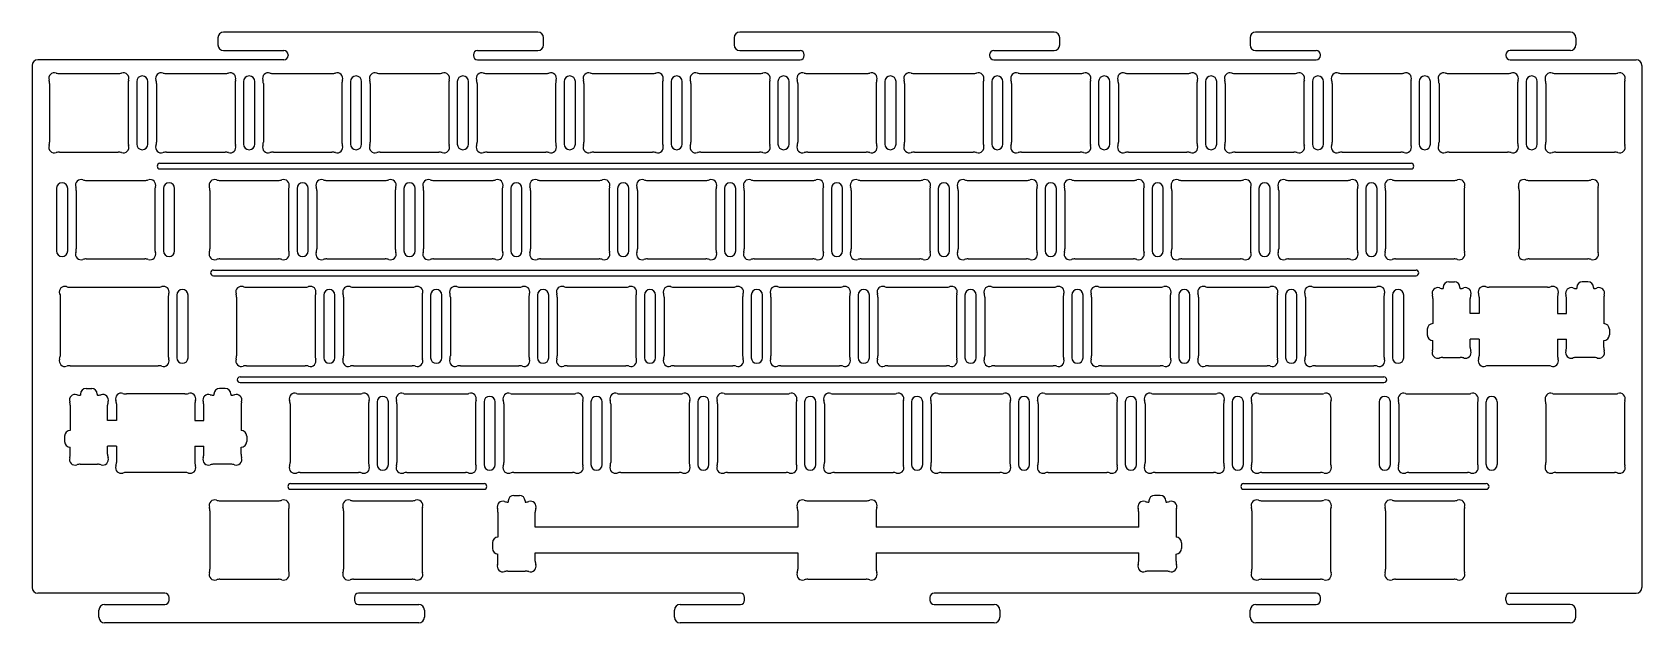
# Model space of a CAD drawing. Header units: millimetres. Extents: x 2141 to 2428, y 1813 to 1918.
import ezdxf

# ---------------------------------------------------------------- set-up
doc = ezdxf.new("R2010")
doc.units = ezdxf.units.MM

msp = doc.modelspace()

# ---------------------------------------------------------------- linework, layer by layer
for p, q in [((2173.83, 1916.94), (2173.83, 1915.66)), ((2230.86, 1917.94), (2174.83, 1917.94)), ((2231.86, 1915.66), (2231.86, 1916.94)), ((2265.83, 1916.94), (2265.83, 1915.66)), ((2322.86, 1917.94), (2266.83, 1917.94)), ((2323.86, 1915.66), (2323.86, 1916.94)), ((2357.78, 1916.94), (2357.78, 1915.66)), ((2414.88, 1917.94), (2358.78, 1917.94)), ((2415.88, 1916.94), (2415.88, 1915.66)), ((2174.83, 1914.66), (2185.58, 1914.66)), ((2186.33, 1913.91), (2186.33, 1913.76)), ((2219.36, 1913.91), (2219.36, 1913.76)), ((2220.11, 1914.66), (2230.86, 1914.66)), ((2266.83, 1914.66), (2277.58, 1914.66)), ((2278.33, 1913.76), (2278.33, 1913.91)), ((2311.36, 1913.91), (2311.36, 1913.76)), ((2312.11, 1914.66), (2322.86, 1914.66)), ((2358.78, 1914.66), (2369.6, 1914.66)), ((2370.35, 1913.76), (2370.35, 1913.91)), ((2403.38, 1913.91), (2403.38, 1913.76)), ((2414.88, 1914.66), (2404.13, 1914.66)), ((2140.72, 1912.01), (2140.72, 1818.86)), ((2185.58, 1913.01), (2141.72, 1913.01)), ((2220.11, 1913.01), (2277.58, 1913.01)), ((2312.11, 1913.01), (2369.6, 1913.01)), ((2404.13, 1913.01), (2426.62, 1913.01)), ((2427.62, 1912.01), (2427.62, 1818.86)), ((2143.82, 1908.77), (2143.82, 1898.33)), ((2145.6, 1910.55), (2156.04, 1910.55)), ((2157.82, 1908.77), (2157.82, 1898.33)), ((2159.34, 1909.13), (2159.34, 1897.97)), ((2161.34, 1897.97), (2161.34, 1909.13)), ((2162.87, 1908.77), (2162.87, 1898.33)), ((2164.65, 1910.55), (2175.09, 1910.55)), ((2176.87, 1908.77), (2176.87, 1898.33)), ((2178.39, 1909.13), (2178.39, 1897.97)), ((2180.39, 1897.97), (2180.39, 1909.13)), ((2181.92, 1908.77), (2181.92, 1898.33)), ((2183.7, 1910.55), (2194.14, 1910.55)), ((2195.92, 1908.77), (2195.92, 1898.33)), ((2197.44, 1909.13), (2197.44, 1897.97)), ((2199.44, 1897.97), (2199.44, 1909.13)), ((2200.97, 1908.77), (2200.97, 1898.33)), ((2202.75, 1910.55), (2213.19, 1910.55)), ((2214.97, 1908.77), (2214.97, 1898.33)), ((2216.49, 1909.13), (2216.49, 1897.97)), ((2218.49, 1897.97), (2218.49, 1909.13)), ((2220.02, 1908.77), (2220.02, 1898.33)), ((2221.8, 1910.55), (2232.24, 1910.55)), ((2234.02, 1908.77), (2234.02, 1898.33)), ((2235.54, 1909.13), (2235.54, 1897.97)), ((2237.54, 1897.97), (2237.54, 1909.13)), ((2239.06, 1908.77), (2239.06, 1898.33)), ((2240.84, 1910.55), (2251.29, 1910.55)), ((2253.06, 1908.77), (2253.06, 1898.33)), ((2254.59, 1909.13), (2254.59, 1897.97)), ((2256.59, 1897.97), (2256.59, 1909.13)), ((2258.11, 1908.77), (2258.11, 1898.33)), ((2259.89, 1910.55), (2270.34, 1910.55)), ((2272.11, 1908.77), (2272.11, 1898.33)), ((2273.64, 1909.13), (2273.64, 1897.97)), ((2275.64, 1897.97), (2275.64, 1909.13)), ((2277.17, 1908.77), (2277.17, 1898.33)), ((2278.95, 1910.55), (2289.39, 1910.55)), ((2291.17, 1908.77), (2291.17, 1898.33)), ((2292.69, 1909.13), (2292.69, 1897.97)), ((2294.69, 1897.97), (2294.69, 1909.13)), ((2296.22, 1908.77), (2296.22, 1898.33)), ((2298, 1910.55), (2308.44, 1910.55)), ((2310.22, 1908.77), (2310.22, 1898.33)), ((2311.74, 1909.13), (2311.74, 1897.97)), ((2313.74, 1897.97), (2313.74, 1909.13)), ((2315.27, 1908.77), (2315.27, 1898.33)), ((2317.05, 1910.55), (2327.49, 1910.55)), ((2329.27, 1908.77), (2329.27, 1898.33)), ((2330.79, 1909.13), (2330.79, 1897.97)), ((2332.79, 1897.97), (2332.79, 1909.13)), ((2334.32, 1908.77), (2334.32, 1898.33)), ((2336.1, 1910.55), (2346.54, 1910.55)), ((2348.32, 1908.77), (2348.32, 1898.33)), ((2349.84, 1909.13), (2349.84, 1897.97)), ((2351.84, 1897.97), (2351.84, 1909.13)), ((2353.37, 1908.77), (2353.37, 1898.33)), ((2355.15, 1910.55), (2365.59, 1910.55)), ((2367.37, 1908.77), (2367.37, 1898.33)), ((2368.89, 1909.13), (2368.89, 1897.97)), ((2370.89, 1897.97), (2370.89, 1909.13)), ((2372.42, 1908.77), (2372.42, 1898.33)), ((2374.2, 1910.55), (2384.64, 1910.55)), ((2386.42, 1908.77), (2386.42, 1898.33)), ((2387.94, 1909.13), (2387.94, 1897.97)), ((2389.94, 1897.97), (2389.94, 1909.13)), ((2391.47, 1908.77), (2391.47, 1898.33)), ((2393.25, 1910.55), (2403.69, 1910.55)), ((2405.47, 1908.77), (2405.47, 1898.33)), ((2406.99, 1909.13), (2406.99, 1897.97)), ((2408.99, 1897.97), (2408.99, 1909.13)), ((2410.52, 1908.77), (2410.52, 1898.33)), ((2412.3, 1910.55), (2422.74, 1910.55)), ((2424.52, 1908.77), (2424.52, 1898.33)), ((2145.6, 1896.55), (2156.04, 1896.55)), ((2164.65, 1896.55), (2175.09, 1896.55)), ((2183.7, 1896.55), (2194.14, 1896.55)), ((2202.75, 1896.55), (2213.19, 1896.55)), ((2221.8, 1896.55), (2232.24, 1896.55)), ((2240.84, 1896.55), (2251.29, 1896.55)), ((2259.89, 1896.55), (2270.34, 1896.55)), ((2278.95, 1896.55), (2289.39, 1896.55)), ((2298, 1896.55), (2308.44, 1896.55)), ((2317.05, 1896.55), (2327.49, 1896.55)), ((2336.1, 1896.55), (2346.54, 1896.55)), ((2355.15, 1896.55), (2365.59, 1896.55)), ((2374.2, 1896.55), (2384.64, 1896.55)), ((2393.25, 1896.55), (2403.69, 1896.55)), ((2412.3, 1896.55), (2422.74, 1896.55)), ((2163.49, 1894.55), (2386.49, 1894.55)), ((2163.49, 1893.55), (2386.49, 1893.55)), ((2150.36, 1891.5), (2160.8, 1891.5)), ((2174.17, 1891.5), (2184.61, 1891.5)), ((2193.22, 1891.5), (2203.66, 1891.5)), ((2212.27, 1891.5), (2222.71, 1891.5)), ((2231.32, 1891.5), (2241.76, 1891.5)), ((2250.37, 1891.5), (2260.81, 1891.5)), ((2269.42, 1891.5), (2279.86, 1891.5)), ((2288.47, 1891.5), (2298.91, 1891.5)), ((2307.52, 1891.5), (2317.96, 1891.5)), ((2326.57, 1891.5), (2337.01, 1891.5)), ((2345.62, 1891.5), (2356.06, 1891.5)), ((2364.67, 1891.5), (2375.11, 1891.5)), ((2383.72, 1891.5), (2394.16, 1891.5)), ((2407.53, 1891.5), (2417.98, 1891.5)), ((2145.05, 1890.08), (2145.05, 1878.92)), ((2147.05, 1878.92), (2147.05, 1890.08)), ((2148.58, 1889.72), (2148.58, 1879.28)), ((2162.58, 1889.72), (2162.58, 1879.28)), ((2164.11, 1890.08), (2164.11, 1878.92)), ((2166.11, 1878.92), (2166.11, 1890.08)), ((2172.39, 1889.72), (2172.39, 1879.28)), ((2186.39, 1889.72), (2186.39, 1879.28)), ((2187.92, 1890.08), (2187.92, 1878.92)), ((2189.92, 1878.92), (2189.92, 1890.08)), ((2191.44, 1889.72), (2191.44, 1879.28)), ((2205.44, 1889.72), (2205.44, 1879.28)), ((2206.97, 1890.08), (2206.97, 1878.92)), ((2208.97, 1878.92), (2208.97, 1890.08)), ((2210.49, 1889.72), (2210.49, 1879.28)), ((2224.49, 1889.72), (2224.49, 1879.28)), ((2226.02, 1890.08), (2226.02, 1878.92)), ((2228.02, 1878.92), (2228.02, 1890.08)), ((2229.54, 1889.72), (2229.54, 1879.28)), ((2243.54, 1889.72), (2243.54, 1879.28)), ((2245.07, 1890.08), (2245.07, 1878.92)), ((2247.07, 1878.92), (2247.07, 1890.08)), ((2248.59, 1889.72), (2248.59, 1879.28)), ((2262.59, 1889.72), (2262.59, 1879.28)), ((2264.12, 1890.08), (2264.12, 1878.92)), ((2266.12, 1878.92), (2266.12, 1890.08)), ((2267.64, 1889.72), (2267.64, 1879.28)), ((2281.64, 1889.72), (2281.64, 1879.28)), ((2283.16, 1890.08), (2283.16, 1878.92)), ((2285.16, 1878.92), (2285.16, 1890.08)), ((2286.69, 1889.72), (2286.69, 1879.28)), ((2300.69, 1889.72), (2300.69, 1879.28)), ((2302.22, 1890.08), (2302.22, 1878.92)), ((2304.22, 1878.92), (2304.22, 1890.08)), ((2305.74, 1889.72), (2305.74, 1879.28)), ((2319.74, 1889.72), (2319.74, 1879.28)), ((2321.27, 1890.08), (2321.27, 1878.92)), ((2323.27, 1878.92), (2323.27, 1890.08)), ((2324.79, 1889.72), (2324.79, 1879.28)), ((2338.79, 1889.72), (2338.79, 1879.28)), ((2340.32, 1890.08), (2340.32, 1878.92)), ((2342.32, 1878.92), (2342.32, 1890.08)), ((2343.84, 1889.72), (2343.84, 1879.28)), ((2357.84, 1889.72), (2357.84, 1879.28)), ((2359.37, 1890.08), (2359.37, 1878.92)), ((2361.37, 1878.92), (2361.37, 1890.08)), ((2362.89, 1889.72), (2362.89, 1879.28)), ((2376.89, 1889.72), (2376.89, 1879.28)), ((2378.42, 1890.08), (2378.42, 1878.92)), ((2380.42, 1878.92), (2380.42, 1890.08)), ((2381.94, 1889.72), (2381.94, 1879.28)), ((2395.94, 1889.72), (2395.94, 1879.28)), ((2405.75, 1889.72), (2405.75, 1879.28)), ((2419.75, 1889.72), (2419.75, 1879.28)), ((2150.36, 1877.5), (2160.8, 1877.5)), ((2174.17, 1877.5), (2184.61, 1877.5)), ((2193.22, 1877.5), (2203.66, 1877.5)), ((2212.27, 1877.5), (2222.71, 1877.5)), ((2231.32, 1877.5), (2241.76, 1877.5)), ((2250.37, 1877.5), (2260.81, 1877.5)), ((2269.42, 1877.5), (2279.86, 1877.5)), ((2288.47, 1877.5), (2298.91, 1877.5)), ((2307.52, 1877.5), (2317.96, 1877.5)), ((2326.57, 1877.5), (2337.01, 1877.5)), ((2345.62, 1877.5), (2356.06, 1877.5)), ((2364.67, 1877.5), (2375.11, 1877.5)), ((2383.72, 1877.5), (2394.16, 1877.5)), ((2407.53, 1877.5), (2417.98, 1877.5)), ((2173.01, 1875.5), (2387.37, 1875.5)), ((2173.01, 1874.5), (2387.37, 1874.5)), ((2145.7, 1871.06), (2145.7, 1860.12)), ((2147.09, 1872.45), (2163.18, 1872.45)), ((2164.96, 1870.67), (2164.96, 1860.23)), ((2166.49, 1871.03), (2166.49, 1859.87)), ((2168.49, 1859.87), (2168.49, 1871.03)), ((2177.15, 1870.67), (2177.15, 1860.23)), ((2178.93, 1872.45), (2189.37, 1872.45)), ((2191.15, 1870.67), (2191.15, 1860.23)), ((2192.68, 1871.03), (2192.68, 1859.87)), ((2194.68, 1859.87), (2194.68, 1871.03)), ((2196.2, 1870.67), (2196.2, 1860.23)), ((2197.98, 1872.45), (2208.42, 1872.45)), ((2210.2, 1870.67), (2210.2, 1860.23)), ((2211.73, 1871.03), (2211.73, 1859.87)), ((2213.73, 1859.87), (2213.73, 1871.03)), ((2215.25, 1870.67), (2215.25, 1860.23)), ((2217.03, 1872.45), (2227.47, 1872.45)), ((2229.25, 1870.67), (2229.25, 1860.23)), ((2230.78, 1871.03), (2230.78, 1859.87)), ((2232.78, 1859.87), (2232.78, 1871.03)), ((2234.3, 1870.67), (2234.3, 1860.23)), ((2236.08, 1872.45), (2246.52, 1872.45)), ((2248.3, 1870.67), (2248.3, 1860.23)), ((2249.83, 1871.03), (2249.83, 1859.87)), ((2251.83, 1859.87), (2251.83, 1871.03)), ((2253.35, 1870.67), (2253.35, 1860.23)), ((2255.13, 1872.45), (2265.57, 1872.45)), ((2267.35, 1870.67), (2267.35, 1860.23)), ((2268.88, 1871.03), (2268.88, 1859.87)), ((2270.88, 1859.87), (2270.88, 1871.03)), ((2272.4, 1870.67), (2272.4, 1860.23)), ((2274.18, 1872.45), (2284.62, 1872.45)), ((2286.4, 1870.67), (2286.4, 1860.23)), ((2287.93, 1871.03), (2287.93, 1859.87)), ((2289.93, 1859.87), (2289.93, 1871.03)), ((2291.45, 1870.67), (2291.45, 1860.23)), ((2293.23, 1872.45), (2303.67, 1872.45)), ((2305.45, 1870.67), (2305.45, 1860.23)), ((2306.98, 1871.03), (2306.98, 1859.87)), ((2308.98, 1859.87), (2308.98, 1871.03)), ((2310.5, 1870.67), (2310.5, 1860.23)), ((2312.28, 1872.45), (2322.72, 1872.45)), ((2324.5, 1870.67), (2324.5, 1860.23)), ((2326.03, 1871.03), (2326.03, 1859.87)), ((2328.03, 1859.87), (2328.03, 1871.03)), ((2329.55, 1870.67), (2329.55, 1860.23)), ((2331.33, 1872.45), (2341.77, 1872.45)), ((2343.55, 1870.67), (2343.55, 1860.23)), ((2345.08, 1871.03), (2345.08, 1859.87)), ((2347.08, 1859.87), (2347.08, 1871.03)), ((2348.6, 1870.67), (2348.6, 1860.23)), ((2350.38, 1872.45), (2360.82, 1872.45)), ((2362.6, 1870.67), (2362.6, 1860.23)), ((2364.13, 1871.03), (2364.13, 1859.87)), ((2366.13, 1859.87), (2366.13, 1871.03)), ((2367.65, 1870.67), (2367.65, 1860.23)), ((2369.43, 1872.45), (2379.87, 1872.45)), ((2381.65, 1870.67), (2381.65, 1860.23)), ((2383.18, 1871.03), (2383.18, 1859.87)), ((2385.18, 1859.87), (2385.18, 1871.03)), ((2392.16, 1872.22), (2392.21, 1872.22)), ((2392.21, 1872.42), (2392.21, 1872.22)), ((2393.21, 1873.42), (2394.21, 1873.42)), ((2395.21, 1872.42), (2395.21, 1872.22)), ((2395.26, 1872.22), (2395.21, 1872.22)), ((2398.61, 1870.67), (2398.61, 1867.75)), ((2410.83, 1872.45), (2400.39, 1872.45)), ((2412.61, 1870.67), (2412.61, 1867.75)), ((2415.96, 1872.22), (2416.01, 1872.22)), ((2416.01, 1872.42), (2416.01, 1872.22)), ((2418.01, 1873.42), (2417.01, 1873.42)), ((2419.01, 1872.42), (2419.01, 1872.22)), ((2419.06, 1872.22), (2419.01, 1872.22)), ((2390.38, 1870.44), (2390.38, 1865.95)), ((2397.03, 1867.75), (2397.03, 1870.44)), ((2398.61, 1867.75), (2397.03, 1867.75)), ((2412.61, 1867.75), (2414.18, 1867.75)), ((2414.18, 1867.75), (2414.18, 1870.44)), ((2420.83, 1870.44), (2420.83, 1865.95)), ((2389.38, 1864.95), (2389.38, 1863.95)), ((2421.83, 1864.95), (2421.83, 1863.95)), ((2390.38, 1861.7), (2390.38, 1862.95)), ((2397.03, 1861.7), (2397.03, 1863.15)), ((2398.61, 1863.15), (2397.03, 1863.15)), ((2398.61, 1863.15), (2398.61, 1860.23)), ((2412.61, 1863.15), (2412.61, 1860.23)), ((2412.61, 1863.15), (2414.18, 1863.15)), ((2414.18, 1861.7), (2414.18, 1863.15)), ((2420.83, 1861.7), (2420.83, 1862.95)), ((2392.16, 1859.92), (2395.26, 1859.92)), ((2419.06, 1859.92), (2415.96, 1859.92)), ((2147.48, 1858.45), (2163.18, 1858.45)), ((2177.77, 1856.45), (2381.65, 1856.45)), ((2178.93, 1858.45), (2189.37, 1858.45)), ((2197.98, 1858.45), (2208.42, 1858.45)), ((2217.03, 1858.45), (2227.47, 1858.45)), ((2236.08, 1858.45), (2246.52, 1858.45)), ((2255.13, 1858.45), (2265.57, 1858.45)), ((2274.18, 1858.45), (2284.62, 1858.45)), ((2293.23, 1858.45), (2303.67, 1858.45)), ((2312.28, 1858.45), (2322.72, 1858.45)), ((2331.33, 1858.45), (2341.77, 1858.45)), ((2350.38, 1858.45), (2360.82, 1858.45)), ((2369.43, 1858.45), (2379.87, 1858.45)), ((2410.83, 1858.45), (2400.39, 1858.45)), ((2150.32, 1854.37), (2151.32, 1854.37)), ((2167.94, 1853.4), (2157.5, 1853.4)), ((2175.12, 1854.37), (2174.12, 1854.37)), ((2177.77, 1855.45), (2381.65, 1855.45)), ((2188.46, 1853.4), (2198.9, 1853.4)), ((2207.51, 1853.4), (2217.95, 1853.4)), ((2226.56, 1853.4), (2237, 1853.4)), ((2245.61, 1853.4), (2256.05, 1853.4)), ((2264.66, 1853.4), (2275.1, 1853.4)), ((2283.71, 1853.4), (2294.15, 1853.4)), ((2302.76, 1853.4), (2313.2, 1853.4)), ((2321.81, 1853.4), (2332.25, 1853.4)), ((2340.86, 1853.4), (2351.3, 1853.4)), ((2359.91, 1853.4), (2370.35, 1853.4)), ((2386.1, 1853.4), (2396.54, 1853.4)), ((2412.3, 1853.4), (2422.74, 1853.4)), ((2147.5, 1851.39), (2147.5, 1846.9)), ((2149.28, 1853.17), (2149.32, 1853.17)), ((2149.32, 1853.37), (2149.32, 1853.17)), ((2152.32, 1853.37), (2152.32, 1853.17)), ((2152.37, 1853.17), (2152.32, 1853.17)), ((2154.15, 1848.7), (2154.15, 1851.39)), ((2155.72, 1851.62), (2155.72, 1848.7)), ((2169.72, 1851.62), (2169.72, 1848.7)), ((2171.3, 1848.7), (2171.3, 1851.39)), ((2173.08, 1853.17), (2173.12, 1853.17)), ((2173.12, 1853.37), (2173.12, 1853.17)), ((2176.12, 1853.37), (2176.12, 1853.17)), ((2176.17, 1853.17), (2176.12, 1853.17)), ((2177.95, 1851.39), (2177.95, 1846.9)), ((2186.68, 1851.62), (2186.68, 1841.18)), ((2200.68, 1851.62), (2200.68, 1841.18)), ((2202.2, 1851.98), (2202.2, 1840.82)), ((2204.2, 1840.82), (2204.2, 1851.98)), ((2205.73, 1851.62), (2205.73, 1841.18)), ((2219.73, 1851.62), (2219.73, 1841.18)), ((2221.25, 1851.98), (2221.25, 1840.82)), ((2223.25, 1840.82), (2223.25, 1851.98)), ((2224.78, 1851.62), (2224.78, 1841.18)), ((2238.78, 1851.62), (2238.78, 1841.18)), ((2240.3, 1851.98), (2240.3, 1840.82)), ((2242.3, 1840.82), (2242.3, 1851.98)), ((2243.83, 1851.62), (2243.83, 1841.18)), ((2257.83, 1851.62), (2257.83, 1841.18)), ((2259.35, 1851.98), (2259.35, 1840.82)), ((2261.35, 1840.82), (2261.35, 1851.98)), ((2262.88, 1851.62), (2262.88, 1841.18)), ((2276.88, 1851.62), (2276.88, 1841.18)), ((2278.4, 1851.98), (2278.4, 1840.82)), ((2280.4, 1840.82), (2280.4, 1851.98)), ((2281.93, 1851.62), (2281.93, 1841.18)), ((2295.93, 1851.62), (2295.93, 1841.18)), ((2297.45, 1851.98), (2297.45, 1840.82)), ((2299.45, 1840.82), (2299.45, 1851.98)), ((2300.98, 1851.62), (2300.98, 1841.18)), ((2314.98, 1851.62), (2314.98, 1841.18)), ((2316.5, 1851.98), (2316.5, 1840.82)), ((2318.5, 1840.82), (2318.5, 1851.98)), ((2320.03, 1851.62), (2320.03, 1841.18)), ((2334.03, 1851.62), (2334.03, 1841.18)), ((2335.55, 1851.98), (2335.55, 1840.82)), ((2337.55, 1840.82), (2337.55, 1851.98)), ((2339.08, 1851.62), (2339.08, 1841.18)), ((2353.08, 1851.62), (2353.08, 1841.18)), ((2354.6, 1851.98), (2354.6, 1840.82)), ((2356.6, 1840.82), (2356.6, 1851.98)), ((2358.13, 1851.62), (2358.13, 1841.18)), ((2372.13, 1851.62), (2372.13, 1841.18)), ((2380.8, 1851.98), (2380.8, 1840.82)), ((2382.8, 1840.82), (2382.8, 1851.98)), ((2384.32, 1851.62), (2384.32, 1841.18)), ((2398.32, 1851.62), (2398.32, 1841.18)), ((2399.85, 1840.82), (2399.85, 1851.98)), ((2401.85, 1851.98), (2401.85, 1840.82)), ((2410.52, 1851.62), (2410.52, 1841.18)), ((2424.52, 1851.62), (2424.52, 1841.18)), ((2155.72, 1848.7), (2154.15, 1848.7)), ((2169.72, 1848.7), (2171.3, 1848.7)), ((2146.5, 1845.9), (2146.5, 1844.9)), ((2178.95, 1845.9), (2178.95, 1844.9)), ((2147.5, 1842.65), (2147.5, 1843.9)), ((2154.15, 1842.65), (2154.15, 1844.1)), ((2155.72, 1844.1), (2154.15, 1844.1)), ((2155.72, 1844.1), (2155.72, 1841.18)), ((2169.72, 1844.1), (2171.3, 1844.1)), ((2169.72, 1844.1), (2169.72, 1841.18)), ((2171.3, 1842.65), (2171.3, 1844.1)), ((2177.95, 1842.65), (2177.95, 1843.9)), ((2149.28, 1840.87), (2152.37, 1840.87)), ((2167.94, 1839.4), (2157.5, 1839.4)), ((2176.17, 1840.87), (2173.08, 1840.87)), ((2188.46, 1839.4), (2198.9, 1839.4)), ((2207.51, 1839.4), (2217.95, 1839.4)), ((2226.56, 1839.4), (2237, 1839.4)), ((2245.61, 1839.4), (2256.05, 1839.4)), ((2264.66, 1839.4), (2275.1, 1839.4)), ((2283.71, 1839.4), (2294.15, 1839.4)), ((2302.76, 1839.4), (2313.2, 1839.4)), ((2321.81, 1839.4), (2332.25, 1839.4)), ((2340.86, 1839.4), (2351.3, 1839.4)), ((2359.91, 1839.4), (2370.35, 1839.4)), ((2386.1, 1839.4), (2396.54, 1839.4)), ((2412.3, 1839.4), (2422.74, 1839.4)), ((2186.78, 1837.41), (2221.26, 1837.41)), ((2186.78, 1836.41), (2221.26, 1836.41)), ((2356.64, 1837.41), (2399.9, 1837.41)), ((2356.64, 1836.41), (2399.9, 1836.41)), ((2174.17, 1834.35), (2184.61, 1834.35)), ((2197.98, 1834.35), (2208.43, 1834.35)), ((2225.52, 1834.12), (2225.57, 1834.12)), ((2225.57, 1834.32), (2225.57, 1834.12)), ((2226.57, 1835.32), (2227.57, 1835.32)), ((2228.57, 1834.32), (2228.57, 1834.12)), ((2228.61, 1834.12), (2228.57, 1834.12)), ((2278.95, 1834.35), (2289.39, 1834.35)), ((2339.72, 1834.12), (2339.77, 1834.12)), ((2339.77, 1834.32), (2339.77, 1834.12)), ((2341.77, 1835.32), (2340.77, 1835.32)), ((2342.77, 1834.32), (2342.77, 1834.12)), ((2342.81, 1834.12), (2342.77, 1834.12)), ((2359.91, 1834.35), (2370.35, 1834.35)), ((2383.72, 1834.35), (2394.16, 1834.35)), ((2172.39, 1832.57), (2172.39, 1822.13)), ((2186.39, 1832.57), (2186.39, 1822.13)), ((2196.2, 1832.57), (2196.2, 1822.13)), ((2210.2, 1832.57), (2210.2, 1822.13)), ((2223.74, 1832.34), (2223.74, 1827.85)), ((2230.39, 1829.65), (2230.39, 1832.34)), ((2277.17, 1832.57), (2277.17, 1829.65)), ((2291.17, 1832.57), (2291.17, 1829.65)), ((2337.94, 1829.65), (2337.94, 1832.34)), ((2344.59, 1832.34), (2344.59, 1827.85)), ((2358.13, 1832.57), (2358.13, 1822.13)), ((2372.13, 1832.57), (2372.13, 1822.13)), ((2381.94, 1832.57), (2381.94, 1822.13)), ((2395.94, 1832.57), (2395.94, 1822.13)), ((2222.74, 1826.85), (2222.74, 1825.85)), ((2223.74, 1823.6), (2223.74, 1824.85)), ((2230.39, 1823.6), (2230.39, 1825.05)), ((2277.17, 1825.05), (2277.17, 1822.13)), ((2291.17, 1825.05), (2291.17, 1822.13)), ((2337.94, 1823.6), (2337.94, 1825.05)), ((2344.59, 1823.6), (2344.59, 1824.85)), ((2345.59, 1826.85), (2345.59, 1825.85)), ((2225.52, 1821.82), (2228.61, 1821.82)), ((2342.81, 1821.82), (2339.72, 1821.82)), ((2174.17, 1820.35), (2184.61, 1820.35)), ((2197.98, 1820.35), (2208.43, 1820.35)), ((2278.95, 1820.35), (2289.39, 1820.35)), ((2359.91, 1820.35), (2370.35, 1820.35)), ((2383.72, 1820.35), (2394.16, 1820.35)), ((2164.37, 1817.86), (2141.72, 1817.86)), ((2165.12, 1816.61), (2165.12, 1817.11)), ((2198.15, 1817.11), (2198.15, 1816.61)), ((2266.95, 1817.86), (2198.9, 1817.86)), ((2267.7, 1816.61), (2267.7, 1817.11)), ((2300.73, 1817.11), (2300.73, 1816.61)), ((2369.58, 1817.86), (2301.48, 1817.86)), ((2370.33, 1816.61), (2370.33, 1817.11)), ((2403.36, 1816.61), (2403.36, 1817.11)), ((2404.11, 1817.86), (2426.62, 1817.86)), ((2152.62, 1813.58), (2152.62, 1814.86)), ((2153.62, 1815.86), (2164.37, 1815.86)), ((2198.9, 1815.86), (2209.62, 1815.86)), ((2210.62, 1814.86), (2210.62, 1813.58)), ((2255.2, 1813.58), (2255.2, 1814.86)), ((2256.2, 1815.86), (2266.95, 1815.86)), ((2301.48, 1815.86), (2312.2, 1815.86)), ((2313.2, 1814.86), (2313.2, 1813.58)), ((2357.83, 1813.58), (2357.83, 1814.86)), ((2358.83, 1815.86), (2369.58, 1815.86)), ((2414.83, 1815.86), (2404.11, 1815.86)), ((2415.83, 1813.58), (2415.83, 1814.86)), ((2209.62, 1812.58), (2153.62, 1812.58)), ((2312.2, 1812.58), (2256.2, 1812.58)), ((2414.83, 1812.58), (2358.83, 1812.58))]:
    msp.add_line(p, q)
at = {"color": 0}
for p, q in [((2277.17, 1829.65), (2230.39, 1829.65)), ((2337.94, 1829.65), (2291.17, 1829.65)), ((2230.39, 1825.05), (2277.17, 1825.05)), ((2291.17, 1825.05), (2337.94, 1825.05))]:
    msp.add_line(p, q, dxfattribs=at)
for points in [[(2145.6, 1871.29), (2145.7, 1871.06)], [(2146.86, 1872.55), (2147.09, 1872.45)]]:
    msp.add_lwpolyline(points)
for centre, radius, start, end in [((2174.83, 1916.94), 1, 90, 180), ((2230.86, 1916.94), 1, 0, 90), ((2266.83, 1916.94), 1, 90, 180), ((2322.86, 1916.94), 1, 0, 90), ((2358.78, 1916.94), 1, 90, 180), ((2414.88, 1916.94), 1, 0, 90), ((2174.83, 1915.66), 1, 180, 270), ((2185.58, 1913.91), 0.75, 0, 90), ((2185.58, 1913.76), 0.75, 270, 0), ((2220.11, 1913.91), 0.75, 90, 180), ((2220.11, 1913.76), 0.75, 180, 270), ((2230.86, 1915.66), 1, 270, 0), ((2266.83, 1915.66), 1, 180, 270), ((2277.58, 1913.91), 0.75, 360, 90), ((2277.58, 1913.76), 0.75, 270, 360), ((2312.11, 1913.91), 0.75, 90, 180), ((2312.11, 1913.76), 0.75, 180, 270), ((2322.86, 1915.66), 1, 270, 0), ((2358.78, 1915.66), 1, 180, 270), ((2369.6, 1913.91), 0.75, 0, 90), ((2369.6, 1913.76), 0.75, 270, 0), ((2404.13, 1913.91), 0.75, 90, 180), ((2404.13, 1913.76), 0.75, 180, 270), ((2414.88, 1915.66), 1, 270, 0), ((2141.72, 1912.01), 1, 90, 180), ((2426.62, 1912.01), 1, 0, 90), ((2144.67, 1909.7), 1, 72.0237, 197.9763), ((2141.82, 1908.77), 2, 0, 17.9763), ((2145.6, 1912.55), 2, 252.0237, 270), ((2156.04, 1912.55), 2, 270, 287.9763), ((2156.96, 1909.7), 1, 342.0237, 107.9763), ((2159.82, 1908.77), 2, 162.0237, 180), ((2160.34, 1909.13), 1, 0, 180), ((2163.72, 1909.7), 1, 72.0237, 197.9763), ((2160.87, 1908.77), 2, 0, 17.9763), ((2164.65, 1912.55), 2, 252.0237, 270), ((2175.09, 1912.55), 2, 270, 287.9763), ((2176.01, 1909.7), 1, 342.0237, 107.9763), ((2178.87, 1908.77), 2, 162.0237, 180), ((2179.39, 1909.13), 1, 0, 180), ((2182.77, 1909.7), 1, 72.0237, 197.9763), ((2179.92, 1908.77), 2, 0, 17.9763), ((2183.7, 1912.55), 2, 252.0237, 270), ((2194.14, 1912.55), 2, 270, 287.9763), ((2195.06, 1909.7), 1, 342.0237, 107.9763), ((2197.92, 1908.77), 2, 162.0237, 180), ((2198.44, 1909.13), 1, 0, 180), ((2201.82, 1909.7), 1, 72.0237, 197.9763), ((2198.97, 1908.77), 2, 0, 17.9763), ((2202.75, 1912.55), 2, 252.0237, 270), ((2213.19, 1912.55), 2, 270, 287.9763), ((2214.11, 1909.7), 1, 342.0237, 107.9763), ((2216.97, 1908.77), 2, 162.0237, 180), ((2217.49, 1909.13), 1, 0, 180), ((2220.87, 1909.7), 1, 72.0237, 197.9763), ((2218.02, 1908.77), 2, 0, 17.9763), ((2221.8, 1912.55), 2, 252.0237, 270), ((2232.24, 1912.55), 2, 270, 287.9763), ((2233.16, 1909.7), 1, 342.0237, 107.9763), ((2236.02, 1908.77), 2, 162.0237, 180), ((2236.54, 1909.13), 1, 0, 180), ((2239.92, 1909.7), 1, 72.0237, 197.9763), ((2237.06, 1908.77), 2, 0, 17.9763), ((2240.84, 1912.55), 2, 252.0237, 270), ((2251.29, 1912.55), 2, 270, 287.9763), ((2252.21, 1909.7), 1, 342.0237, 107.9763), ((2255.06, 1908.77), 2, 162.0237, 180), ((2255.59, 1909.13), 1, 0, 180), ((2258.97, 1909.7), 1, 72.0237, 197.9763), ((2256.11, 1908.77), 2, 0, 17.9763), ((2259.89, 1912.55), 2, 252.0237, 270), ((2270.34, 1912.55), 2, 270, 287.9763), ((2271.26, 1909.7), 1, 342.0237, 107.9763), ((2274.11, 1908.77), 2, 162.0237, 180), ((2274.64, 1909.13), 1, 0, 180), ((2278.02, 1909.7), 1, 72.0237, 197.9763), ((2275.17, 1908.77), 2, 0, 17.9763), ((2278.95, 1912.55), 2, 252.0237, 270), ((2289.39, 1912.55), 2, 270, 287.9763), ((2290.31, 1909.7), 1, 342.0237, 107.9763), ((2293.17, 1908.77), 2, 162.0237, 180), ((2293.69, 1909.13), 1, 0, 180), ((2297.07, 1909.7), 1, 72.0237, 197.9763), ((2294.22, 1908.77), 2, 0, 17.9763), ((2298, 1912.55), 2, 252.0237, 270), ((2308.44, 1912.55), 2, 270, 287.9763), ((2309.36, 1909.7), 1, 342.0237, 107.9763), ((2312.22, 1908.77), 2, 162.0237, 180), ((2312.74, 1909.13), 1, 0, 180), ((2316.12, 1909.7), 1, 72.0237, 197.9763), ((2313.27, 1908.77), 2, 0, 17.9763), ((2317.05, 1912.55), 2, 252.0237, 270), ((2327.49, 1912.55), 2, 270, 287.9763), ((2328.41, 1909.7), 1, 342.0237, 107.9763), ((2331.27, 1908.77), 2, 162.0237, 180), ((2331.79, 1909.13), 1, 0, 180), ((2335.17, 1909.7), 1, 72.0237, 197.9763), ((2332.32, 1908.77), 2, 0, 17.9763), ((2336.1, 1912.55), 2, 252.0237, 270), ((2346.54, 1912.55), 2, 270, 287.9763), ((2347.46, 1909.7), 1, 342.0237, 107.9763), ((2350.32, 1908.77), 2, 162.0237, 180), ((2350.84, 1909.13), 1, 0, 180), ((2354.22, 1909.7), 1, 72.0237, 197.9763), ((2351.37, 1908.77), 2, 0, 17.9763), ((2355.15, 1912.55), 2, 252.0237, 270), ((2365.59, 1912.55), 2, 270, 287.9763), ((2366.51, 1909.7), 1, 342.0237, 107.9763), ((2369.37, 1908.77), 2, 162.0237, 180), ((2369.89, 1909.13), 1, 0, 180), ((2373.27, 1909.7), 1, 72.0237, 197.9763), ((2370.42, 1908.77), 2, 0, 17.9763), ((2374.2, 1912.55), 2, 252.0237, 270), ((2384.64, 1912.55), 2, 270, 287.9763), ((2385.56, 1909.7), 1, 342.0237, 107.9763), ((2388.42, 1908.77), 2, 162.0237, 180), ((2388.94, 1909.13), 1, 0, 180), ((2392.32, 1909.7), 1, 72.0237, 197.9763), ((2389.47, 1908.77), 2, 0, 17.9763), ((2393.25, 1912.55), 2, 252.0237, 270), ((2403.69, 1912.55), 2, 270, 287.9763), ((2404.61, 1909.7), 1, 342.0237, 107.9763), ((2407.47, 1908.77), 2, 162.0237, 180), ((2407.99, 1909.13), 1, 0, 180), ((2411.37, 1909.7), 1, 72.0237, 197.9763), ((2408.52, 1908.77), 2, 0, 17.9763), ((2412.3, 1912.55), 2, 252.0237, 270), ((2422.74, 1912.55), 2, 270, 287.9763), ((2423.66, 1909.7), 1, 342.0237, 107.9763), ((2426.52, 1908.77), 2, 162.0237, 180), ((2144.67, 1897.4), 1, 162.0237, 287.9763), ((2141.82, 1898.33), 2, 342.0237, 0), ((2145.6, 1894.55), 2, 90, 107.9763), ((2156.04, 1894.55), 2, 72.0237, 90), ((2156.96, 1897.4), 1, 252.0237, 17.9763), ((2159.82, 1898.33), 2, 180, 197.9763), ((2160.34, 1897.97), 1, 180, 360), ((2163.72, 1897.4), 1, 162.0237, 287.9763), ((2160.87, 1898.33), 2, 342.0237, 0), ((2164.65, 1894.55), 2, 90, 107.9763), ((2175.09, 1894.55), 2, 72.0237, 90), ((2176.01, 1897.4), 1, 252.0237, 17.9763), ((2178.87, 1898.33), 2, 180, 197.9763), ((2179.39, 1897.97), 1, 180, 360), ((2182.77, 1897.4), 1, 162.0237, 287.9763), ((2179.92, 1898.33), 2, 342.0237, 0), ((2183.7, 1894.55), 2, 90, 107.9763), ((2194.14, 1894.55), 2, 72.0237, 90), ((2195.06, 1897.4), 1, 252.0237, 17.9763), ((2197.92, 1898.33), 2, 180, 197.9763), ((2198.44, 1897.97), 1, 180, 360), ((2201.82, 1897.4), 1, 162.0237, 287.9763), ((2198.97, 1898.33), 2, 342.0237, 0), ((2202.75, 1894.55), 2, 90, 107.9763), ((2213.19, 1894.55), 2, 72.0237, 90), ((2214.11, 1897.4), 1, 252.0237, 17.9763), ((2216.97, 1898.33), 2, 180, 197.9763), ((2217.49, 1897.97), 1, 180, 360), ((2220.87, 1897.4), 1, 162.0237, 287.9763), ((2218.02, 1898.33), 2, 342.0237, 0), ((2221.8, 1894.55), 2, 90, 107.9763), ((2232.24, 1894.55), 2, 72.0237, 90), ((2233.16, 1897.4), 1, 252.0237, 17.9763), ((2236.02, 1898.33), 2, 180, 197.9763), ((2236.54, 1897.97), 1, 180, 360), ((2239.92, 1897.4), 1, 162.0237, 287.9763), ((2237.06, 1898.33), 2, 342.0237, 0), ((2240.84, 1894.55), 2, 90, 107.9763), ((2251.29, 1894.55), 2, 72.0237, 90), ((2252.21, 1897.4), 1, 252.0237, 17.9763), ((2255.06, 1898.33), 2, 180, 197.9763), ((2255.59, 1897.97), 1, 180, 360), ((2258.97, 1897.4), 1, 162.0237, 287.9763), ((2256.11, 1898.33), 2, 342.0237, 0), ((2259.89, 1894.55), 2, 90, 107.9763), ((2270.34, 1894.55), 2, 72.0237, 90), ((2271.26, 1897.4), 1, 252.0237, 17.9763), ((2274.11, 1898.33), 2, 180, 197.9763), ((2274.64, 1897.97), 1, 180, 360), ((2278.02, 1897.4), 1, 162.0237, 287.9763), ((2275.17, 1898.33), 2, 342.0237, 0), ((2278.95, 1894.55), 2, 90, 107.9763), ((2289.39, 1894.55), 2, 72.0237, 90), ((2290.31, 1897.4), 1, 252.0237, 17.9763), ((2293.17, 1898.33), 2, 180, 197.9763), ((2293.69, 1897.97), 1, 180, 360), ((2297.07, 1897.4), 1, 162.0237, 287.9763), ((2294.22, 1898.33), 2, 342.0237, 0), ((2298, 1894.55), 2, 90, 107.9763), ((2308.44, 1894.55), 2, 72.0237, 90), ((2309.36, 1897.4), 1, 252.0237, 17.9763), ((2312.22, 1898.33), 2, 180, 197.9763), ((2312.74, 1897.97), 1, 180, 360), ((2316.12, 1897.4), 1, 162.0237, 287.9763), ((2313.27, 1898.33), 2, 342.0237, 0), ((2317.05, 1894.55), 2, 90, 107.9763), ((2327.49, 1894.55), 2, 72.0237, 90), ((2328.41, 1897.4), 1, 252.0237, 17.9763), ((2331.27, 1898.33), 2, 180, 197.9763), ((2331.79, 1897.97), 1, 180, 360), ((2335.17, 1897.4), 1, 162.0237, 287.9763), ((2332.32, 1898.33), 2, 342.0237, 0), ((2336.1, 1894.55), 2, 90, 107.9763), ((2346.54, 1894.55), 2, 72.0237, 90), ((2347.46, 1897.4), 1, 252.0237, 17.9763), ((2350.32, 1898.33), 2, 180, 197.9763), ((2350.84, 1897.97), 1, 180, 360), ((2354.22, 1897.4), 1, 162.0237, 287.9763), ((2351.37, 1898.33), 2, 342.0237, 0), ((2355.15, 1894.55), 2, 90, 107.9763), ((2365.59, 1894.55), 2, 72.0237, 90), ((2366.51, 1897.4), 1, 252.0237, 17.9763), ((2369.37, 1898.33), 2, 180, 197.9763), ((2369.89, 1897.97), 1, 180, 360), ((2373.27, 1897.4), 1, 162.0237, 287.9763), ((2370.42, 1898.33), 2, 342.0237, 0), ((2374.2, 1894.55), 2, 90, 107.9763), ((2384.64, 1894.55), 2, 72.0237, 90), ((2385.56, 1897.4), 1, 252.0237, 17.9763), ((2388.42, 1898.33), 2, 180, 197.9763), ((2388.94, 1897.97), 1, 180, 360), ((2392.32, 1897.4), 1, 162.0237, 287.9763), ((2389.47, 1898.33), 2, 342.0237, 0), ((2393.25, 1894.55), 2, 90, 107.9763), ((2403.69, 1894.55), 2, 72.0237, 90), ((2404.61, 1897.4), 1, 252.0237, 17.9763), ((2407.47, 1898.33), 2, 180, 197.9763), ((2407.99, 1897.97), 1, 180, 360), ((2411.37, 1897.4), 1, 162.0237, 287.9763), ((2408.52, 1898.33), 2, 342.0237, 0), ((2412.3, 1894.55), 2, 90, 107.9763), ((2422.74, 1894.55), 2, 72.0237, 90), ((2423.66, 1897.4), 1, 252.0237, 17.9763), ((2426.52, 1898.33), 2, 180, 197.9763), ((2163.49, 1894.05), 0.5, 90, 270), ((2386.49, 1894.05), 0.5, 270, 90), ((2146.05, 1890.08), 1, 0, 180), ((2149.43, 1890.65), 1, 72.0237, 197.9763), ((2150.36, 1893.5), 2, 252.0237, 270), ((2160.8, 1893.5), 2, 270, 287.9763), ((2161.73, 1890.65), 1, 342.0237, 107.9763), ((2165.11, 1890.08), 1, 0, 180), ((2173.24, 1890.65), 1, 72.0237, 197.9763), ((2174.17, 1893.5), 2, 252.0237, 270), ((2184.61, 1893.5), 2, 270, 287.9763), ((2185.54, 1890.65), 1, 342.0237, 107.9763), ((2188.92, 1890.08), 1, 0, 180), ((2192.29, 1890.65), 1, 72.0237, 197.9763), ((2193.22, 1893.5), 2, 252.0237, 270), ((2203.66, 1893.5), 2, 270, 287.9763), ((2204.59, 1890.65), 1, 342.0237, 107.9763), ((2207.97, 1890.08), 1, 0, 180), ((2211.34, 1890.65), 1, 72.0237, 197.9763), ((2212.27, 1893.5), 2, 252.0237, 270), ((2222.71, 1893.5), 2, 270, 287.9763), ((2223.64, 1890.65), 1, 342.0237, 107.9763), ((2227.02, 1890.08), 1, 0, 180), ((2230.39, 1890.65), 1, 72.0237, 197.9763), ((2231.32, 1893.5), 2, 252.0237, 270), ((2241.76, 1893.5), 2, 270, 287.9763), ((2242.69, 1890.65), 1, 342.0237, 107.9763), ((2246.07, 1890.08), 1, 0, 180), ((2249.44, 1890.65), 1, 72.0237, 197.9763), ((2250.37, 1893.5), 2, 252.0237, 270), ((2260.81, 1893.5), 2, 270, 287.9763), ((2261.74, 1890.65), 1, 342.0237, 107.9763), ((2265.12, 1890.08), 1, 0, 180), ((2268.49, 1890.65), 1, 72.0237, 197.9763), ((2269.42, 1893.5), 2, 252.0237, 270), ((2279.86, 1893.5), 2, 270, 287.9763), ((2280.79, 1890.65), 1, 342.0237, 107.9763), ((2284.16, 1890.08), 1, 0, 180), ((2287.54, 1890.65), 1, 72.0237, 197.9763), ((2288.47, 1893.5), 2, 252.0237, 270), ((2298.91, 1893.5), 2, 270, 287.9763), ((2299.84, 1890.65), 1, 342.0237, 107.9763), ((2303.22, 1890.08), 1, 0, 180), ((2306.6, 1890.65), 1, 72.0237, 197.9763), ((2307.52, 1893.5), 2, 252.0237, 270), ((2317.96, 1893.5), 2, 270, 287.9763), ((2318.89, 1890.65), 1, 342.0237, 107.9763), ((2322.27, 1890.08), 1, 0, 180), ((2325.65, 1890.65), 1, 72.0237, 197.9763), ((2326.57, 1893.5), 2, 252.0237, 270), ((2337.01, 1893.5), 2, 270, 287.9763), ((2337.94, 1890.65), 1, 342.0237, 107.9763), ((2341.32, 1890.08), 1, 0, 180), ((2344.7, 1890.65), 1, 72.0237, 197.9763), ((2345.62, 1893.5), 2, 252.0237, 270), ((2356.06, 1893.5), 2, 270, 287.9763), ((2356.99, 1890.65), 1, 342.0237, 107.9763), ((2360.37, 1890.08), 1, 0, 180), ((2363.75, 1890.65), 1, 72.0237, 197.9763), ((2364.67, 1893.5), 2, 252.0237, 270), ((2375.11, 1893.5), 2, 270, 287.9763), ((2376.04, 1890.65), 1, 342.0237, 107.9763), ((2379.42, 1890.08), 1, 0, 180), ((2382.8, 1890.65), 1, 72.0237, 197.9763), ((2383.72, 1893.5), 2, 252.0237, 270), ((2394.16, 1893.5), 2, 270, 287.9763), ((2395.09, 1890.65), 1, 342.0237, 107.9763), ((2406.61, 1890.65), 1, 72.0237, 197.9763), ((2407.53, 1893.5), 2, 252.0237, 270), ((2417.98, 1893.5), 2, 270, 287.9763), ((2418.9, 1890.65), 1, 342.0237, 107.9763), ((2146.58, 1889.72), 2, 0, 17.9763), ((2164.58, 1889.72), 2, 162.0237, 180), ((2170.39, 1889.72), 2, 0, 17.9763), ((2188.39, 1889.72), 2, 162.0237, 180), ((2189.44, 1889.72), 2, 0, 17.9763), ((2207.44, 1889.72), 2, 162.0237, 180), ((2208.49, 1889.72), 2, 0, 17.9763), ((2226.49, 1889.72), 2, 162.0237, 180), ((2227.54, 1889.72), 2, 0, 17.9763), ((2245.54, 1889.72), 2, 162.0237, 180), ((2246.59, 1889.72), 2, 0, 17.9763), ((2264.59, 1889.72), 2, 162.0237, 180), ((2265.64, 1889.72), 2, 0, 17.9763), ((2283.64, 1889.72), 2, 162.0237, 180), ((2284.69, 1889.72), 2, 0, 17.9763), ((2302.69, 1889.72), 2, 162.0237, 180), ((2303.74, 1889.72), 2, 0, 17.9763), ((2321.74, 1889.72), 2, 162.0237, 180), ((2322.79, 1889.72), 2, 0, 17.9763), ((2340.79, 1889.72), 2, 162.0237, 180), ((2341.84, 1889.72), 2, 0, 17.9763), ((2359.84, 1889.72), 2, 162.0237, 180), ((2360.89, 1889.72), 2, 0, 17.9763), ((2378.89, 1889.72), 2, 162.0237, 180), ((2379.94, 1889.72), 2, 0, 17.9763), ((2397.94, 1889.72), 2, 162.0237, 180), ((2403.75, 1889.72), 2, 0, 17.9763), ((2421.75, 1889.72), 2, 162.0237, 180), ((2146.58, 1879.28), 2, 342.0237, 0), ((2164.58, 1879.28), 2, 180, 197.9763), ((2170.39, 1879.28), 2, 342.0237, 0), ((2188.39, 1879.28), 2, 180, 197.9763), ((2189.44, 1879.28), 2, 342.0237, 0), ((2207.44, 1879.28), 2, 180, 197.9763), ((2208.49, 1879.28), 2, 342.0237, 0), ((2226.49, 1879.28), 2, 180, 197.9763), ((2227.54, 1879.28), 2, 342.0237, 0), ((2245.54, 1879.28), 2, 180, 197.9763), ((2246.59, 1879.28), 2, 342.0237, 0), ((2264.59, 1879.28), 2, 180, 197.9763), ((2265.64, 1879.28), 2, 342.0237, 0), ((2283.64, 1879.28), 2, 180, 197.9763), ((2284.69, 1879.28), 2, 342.0237, 0), ((2302.69, 1879.28), 2, 180, 197.9763), ((2303.74, 1879.28), 2, 342.0237, 0), ((2321.74, 1879.28), 2, 180, 197.9763), ((2322.79, 1879.28), 2, 342.0237, 0), ((2340.79, 1879.28), 2, 180, 197.9763), ((2341.84, 1879.28), 2, 342.0237, 0), ((2359.84, 1879.28), 2, 180, 197.9763), ((2360.89, 1879.28), 2, 342.0237, 0), ((2378.89, 1879.28), 2, 180, 197.9763), ((2379.94, 1879.28), 2, 342.0237, 0), ((2397.94, 1879.28), 2, 180, 197.9763), ((2403.75, 1879.28), 2, 342.0237, 0), ((2421.75, 1879.28), 2, 180, 197.9763), ((2146.05, 1878.92), 1, 180, 360), ((2149.43, 1878.35), 1, 162.0237, 287.9763), ((2150.36, 1875.5), 2, 90, 107.9763), ((2160.8, 1875.5), 2, 72.0237, 90), ((2161.73, 1878.35), 1, 252.0237, 17.9763), ((2165.11, 1878.92), 1, 180, 360), ((2173.24, 1878.35), 1, 162.0237, 287.9763), ((2174.17, 1875.5), 2, 90, 107.9763), ((2184.61, 1875.5), 2, 72.0237, 90), ((2185.54, 1878.35), 1, 252.0237, 17.9763), ((2188.92, 1878.92), 1, 180, 360), ((2192.29, 1878.35), 1, 162.0237, 287.9763), ((2193.22, 1875.5), 2, 90, 107.9763), ((2203.66, 1875.5), 2, 72.0237, 90), ((2204.59, 1878.35), 1, 252.0237, 17.9763), ((2207.97, 1878.92), 1, 180, 360), ((2211.34, 1878.35), 1, 162.0237, 287.9763), ((2212.27, 1875.5), 2, 90, 107.9763), ((2222.71, 1875.5), 2, 72.0237, 90), ((2223.64, 1878.35), 1, 252.0237, 17.9763), ((2227.02, 1878.92), 1, 180, 360), ((2230.39, 1878.35), 1, 162.0237, 287.9763), ((2231.32, 1875.5), 2, 90, 107.9763), ((2241.76, 1875.5), 2, 72.0237, 90), ((2242.69, 1878.35), 1, 252.0237, 17.9763), ((2246.07, 1878.92), 1, 180, 360), ((2249.44, 1878.35), 1, 162.0237, 287.9763), ((2250.37, 1875.5), 2, 90, 107.9763), ((2260.81, 1875.5), 2, 72.0237, 90), ((2261.74, 1878.35), 1, 252.0237, 17.9763), ((2265.12, 1878.92), 1, 180, 360), ((2268.49, 1878.35), 1, 162.0237, 287.9763), ((2269.42, 1875.5), 2, 90, 107.9763), ((2279.86, 1875.5), 2, 72.0237, 90), ((2280.79, 1878.35), 1, 252.0237, 17.9763), ((2284.16, 1878.92), 1, 180, 360), ((2287.54, 1878.35), 1, 162.0237, 287.9763), ((2288.47, 1875.5), 2, 90, 107.9763), ((2298.91, 1875.5), 2, 72.0237, 90), ((2299.84, 1878.35), 1, 252.0237, 17.9763), ((2303.22, 1878.92), 1, 180, 360), ((2306.6, 1878.35), 1, 162.0237, 287.9763), ((2307.52, 1875.5), 2, 90, 107.9763), ((2317.96, 1875.5), 2, 72.0237, 90), ((2318.89, 1878.35), 1, 252.0237, 17.9763), ((2322.27, 1878.92), 1, 180, 360), ((2325.65, 1878.35), 1, 162.0237, 287.9763), ((2326.57, 1875.5), 2, 90, 107.9763), ((2337.01, 1875.5), 2, 72.0237, 90), ((2337.94, 1878.35), 1, 252.0237, 17.9763), ((2341.32, 1878.92), 1, 180, 360), ((2344.7, 1878.35), 1, 162.0237, 287.9763), ((2345.62, 1875.5), 2, 90, 107.9763), ((2356.06, 1875.5), 2, 72.0237, 90), ((2356.99, 1878.35), 1, 252.0237, 17.9763), ((2360.37, 1878.92), 1, 180, 360), ((2363.75, 1878.35), 1, 162.0237, 287.9763), ((2364.67, 1875.5), 2, 90, 107.9763), ((2375.11, 1875.5), 2, 72.0237, 90), ((2376.04, 1878.35), 1, 252.0237, 17.9763), ((2379.42, 1878.92), 1, 180, 360), ((2382.8, 1878.35), 1, 162.0237, 287.9763), ((2383.72, 1875.5), 2, 90, 107.9763), ((2394.16, 1875.5), 2, 72.0237, 90), ((2395.09, 1878.35), 1, 252.0237, 17.9763), ((2406.61, 1878.35), 1, 162.0237, 287.9763), ((2407.53, 1875.5), 2, 90, 107.9763), ((2417.98, 1875.5), 2, 72.0237, 90), ((2418.9, 1878.35), 1, 252.0237, 17.9763), ((2173.01, 1875), 0.5, 90, 270), ((2387.37, 1875), 0.5, 270, 90), ((2146.55, 1871.6), 1, 72.0237, 197.9763), ((2163.18, 1874.45), 2, 270, 287.9763), ((2164.11, 1871.6), 1, 342.0237, 107.9763), ((2166.96, 1870.67), 2, 162.0237, 180), ((2167.49, 1871.03), 1, 0, 180), ((2178.01, 1871.6), 1, 72.0237, 197.9763), ((2175.15, 1870.67), 2, 0, 17.9763), ((2178.93, 1874.45), 2, 252.0237, 270), ((2189.37, 1874.45), 2, 270, 287.9763), ((2190.3, 1871.6), 1, 342.0237, 107.9763), ((2193.15, 1870.67), 2, 162.0237, 180), ((2193.68, 1871.03), 1, 0, 180), ((2197.06, 1871.6), 1, 72.0237, 197.9763), ((2194.2, 1870.67), 2, 0, 17.9763), ((2197.98, 1874.45), 2, 252.0237, 270), ((2208.42, 1874.45), 2, 270, 287.9763), ((2209.35, 1871.6), 1, 342.0237, 107.9763), ((2212.2, 1870.67), 2, 162.0237, 180), ((2212.73, 1871.03), 1, 0, 180), ((2216.11, 1871.6), 1, 72.0237, 197.9763), ((2213.25, 1870.67), 2, 0, 17.9763), ((2217.03, 1874.45), 2, 252.0237, 270), ((2227.47, 1874.45), 2, 270, 287.9763), ((2228.4, 1871.6), 1, 342.0237, 107.9763), ((2231.25, 1870.67), 2, 162.0237, 180), ((2231.78, 1871.03), 1, 0, 180), ((2235.16, 1871.6), 1, 72.0237, 197.9763), ((2232.3, 1870.67), 2, 0, 17.9763), ((2236.08, 1874.45), 2, 252.0237, 270), ((2246.52, 1874.45), 2, 270, 287.9763), ((2247.45, 1871.6), 1, 342.0237, 107.9763), ((2250.3, 1870.67), 2, 162.0237, 180), ((2250.83, 1871.03), 1, 0, 180), ((2254.21, 1871.6), 1, 72.0237, 197.9763), ((2251.35, 1870.67), 2, 0, 17.9763), ((2255.13, 1874.45), 2, 252.0237, 270), ((2265.57, 1874.45), 2, 270, 287.9763), ((2266.5, 1871.6), 1, 342.0237, 107.9763), ((2269.35, 1870.67), 2, 162.0237, 180), ((2269.88, 1871.03), 1, 0, 180), ((2273.26, 1871.6), 1, 72.0237, 197.9763), ((2270.4, 1870.67), 2, 0, 17.9763), ((2274.18, 1874.45), 2, 252.0237, 270), ((2284.62, 1874.45), 2, 270, 287.9763), ((2285.55, 1871.6), 1, 342.0237, 107.9763), ((2288.4, 1870.67), 2, 162.0237, 180), ((2288.93, 1871.03), 1, 0, 180), ((2292.31, 1871.6), 1, 72.0237, 197.9763), ((2289.45, 1870.67), 2, 0, 17.9763), ((2293.23, 1874.45), 2, 252.0237, 270), ((2303.67, 1874.45), 2, 270, 287.9763), ((2304.6, 1871.6), 1, 342.0237, 107.9763), ((2307.45, 1870.67), 2, 162.0237, 180), ((2307.98, 1871.03), 1, 0, 180), ((2311.36, 1871.6), 1, 72.0237, 197.9763), ((2308.5, 1870.67), 2, 0, 17.9763), ((2312.28, 1874.45), 2, 252.0237, 270), ((2322.72, 1874.45), 2, 270, 287.9763), ((2323.65, 1871.6), 1, 342.0237, 107.9763), ((2326.5, 1870.67), 2, 162.0237, 180), ((2327.03, 1871.03), 1, 0, 180), ((2330.41, 1871.6), 1, 72.0237, 197.9763), ((2327.55, 1870.67), 2, 0, 17.9763), ((2331.33, 1874.45), 2, 252.0237, 270), ((2341.77, 1874.45), 2, 270, 287.9763), ((2342.7, 1871.6), 1, 342.0237, 107.9763), ((2345.55, 1870.67), 2, 162.0237, 180), ((2346.08, 1871.03), 1, 0, 180), ((2349.46, 1871.6), 1, 72.0237, 197.9763), ((2346.6, 1870.67), 2, 0, 17.9763), ((2350.38, 1874.45), 2, 252.0237, 270), ((2360.82, 1874.45), 2, 270, 287.9763), ((2361.75, 1871.6), 1, 342.0237, 107.9763), ((2364.6, 1870.67), 2, 162.0237, 180), ((2365.13, 1871.03), 1, 0, 180), ((2368.51, 1871.6), 1, 72.0237, 197.9763), ((2365.65, 1870.67), 2, 0, 17.9763), ((2369.43, 1874.45), 2, 252.0237, 270), ((2379.87, 1874.45), 2, 270, 287.9763), ((2380.8, 1871.6), 1, 342.0237, 107.9763), ((2383.65, 1870.67), 2, 162.0237, 180), ((2384.18, 1871.03), 1, 0, 180), ((2391.24, 1871.37), 1, 72.0237, 197.9763), ((2388.38, 1870.44), 2, 0, 17.9763), ((2392.16, 1874.22), 2, 252.0237, 270), ((2393.21, 1872.42), 1, 90, 180), ((2394.21, 1872.42), 1, 0, 90), ((2395.26, 1874.22), 2, 270, 287.9763), ((2396.18, 1871.37), 1, 342.0237, 107.9763), ((2399.03, 1870.44), 2, 162.0237, 180), ((2399.46, 1871.6), 1, 72.0237, 197.9763), ((2396.61, 1870.67), 2, 0, 17.9763), ((2400.39, 1874.45), 2, 252.0237, 270), ((2410.83, 1874.45), 2, 270, 287.9763), ((2411.76, 1871.6), 1, 342.0237, 107.9763), ((2414.61, 1870.67), 2, 162.0237, 180), ((2415.04, 1871.37), 1, 72.0237, 197.9763), ((2412.18, 1870.44), 2, 0, 17.9763), ((2415.96, 1874.22), 2, 252.0237, 270), ((2417.01, 1872.42), 1, 90, 180), ((2418.01, 1872.42), 1, 0, 90), ((2419.06, 1874.22), 2, 270, 287.9763), ((2419.98, 1871.37), 1, 342.0237, 107.9763), ((2422.83, 1870.44), 2, 162.0237, 180), ((2390.38, 1864.95), 1, 90, 180), ((2420.83, 1864.95), 1, 0, 90), ((2390.38, 1863.95), 1, 180, 270), ((2420.83, 1863.95), 1, 270, 0), ((2146.55, 1859.3), 1, 162.0237, 287.9763), ((2143.7, 1860.23), 2, 342.0237, 356.8614), ((2164.11, 1859.3), 1, 252.0237, 17.9763), ((2166.96, 1860.23), 2, 180, 197.9763), ((2167.49, 1859.87), 1, 180, 360), ((2178.01, 1859.3), 1, 162.0237, 287.9763), ((2175.15, 1860.23), 2, 342.0237, 0), ((2190.3, 1859.3), 1, 252.0237, 17.9763), ((2193.15, 1860.23), 2, 180, 197.9763), ((2193.68, 1859.87), 1, 180, 360), ((2197.06, 1859.3), 1, 162.0237, 287.9763), ((2194.2, 1860.23), 2, 342.0237, 0), ((2209.35, 1859.3), 1, 252.0237, 17.9763), ((2212.2, 1860.23), 2, 180, 197.9763), ((2212.73, 1859.87), 1, 180, 360), ((2216.11, 1859.3), 1, 162.0237, 287.9763), ((2213.25, 1860.23), 2, 342.0237, 0), ((2228.4, 1859.3), 1, 252.0237, 17.9763), ((2231.25, 1860.23), 2, 180, 197.9763), ((2231.78, 1859.87), 1, 180, 360), ((2235.16, 1859.3), 1, 162.0237, 287.9763), ((2232.3, 1860.23), 2, 342.0237, 0), ((2247.45, 1859.3), 1, 252.0237, 17.9763), ((2250.3, 1860.23), 2, 180, 197.9763), ((2250.83, 1859.87), 1, 180, 360), ((2254.21, 1859.3), 1, 162.0237, 287.9763), ((2251.35, 1860.23), 2, 342.0237, 0), ((2266.5, 1859.3), 1, 252.0237, 17.9763), ((2269.35, 1860.23), 2, 180, 197.9763), ((2269.88, 1859.87), 1, 180, 360), ((2273.26, 1859.3), 1, 162.0237, 287.9763), ((2270.4, 1860.23), 2, 342.0237, 0), ((2285.55, 1859.3), 1, 252.0237, 17.9763), ((2288.4, 1860.23), 2, 180, 197.9763), ((2288.93, 1859.87), 1, 180, 360), ((2292.31, 1859.3), 1, 162.0237, 287.9763), ((2289.45, 1860.23), 2, 342.0237, 0), ((2304.6, 1859.3), 1, 252.0237, 17.9763), ((2307.45, 1860.23), 2, 180, 197.9763), ((2307.98, 1859.87), 1, 180, 360), ((2311.36, 1859.3), 1, 162.0237, 287.9763), ((2308.5, 1860.23), 2, 342.0237, 0), ((2323.65, 1859.3), 1, 252.0237, 17.9763), ((2326.5, 1860.23), 2, 180, 197.9763), ((2327.03, 1859.87), 1, 180, 360), ((2330.41, 1859.3), 1, 162.0237, 287.9763), ((2327.55, 1860.23), 2, 342.0237, 0), ((2342.7, 1859.3), 1, 252.0237, 17.9763), ((2345.55, 1860.23), 2, 180, 197.9763), ((2346.08, 1859.87), 1, 180, 360), ((2349.46, 1859.3), 1, 162.0237, 287.9763), ((2346.6, 1860.23), 2, 342.0237, 0), ((2361.75, 1859.3), 1, 252.0237, 17.9763), ((2364.6, 1860.23), 2, 180, 197.9763), ((2365.13, 1859.87), 1, 180, 360), ((2368.51, 1859.3), 1, 162.0237, 287.9763), ((2365.65, 1860.23), 2, 342.0237, 0), ((2380.8, 1859.3), 1, 252.0237, 17.9763), ((2383.65, 1860.23), 2, 180, 197.9763), ((2384.18, 1859.87), 1, 180, 360), ((2391.24, 1860.77), 1, 162.0237, 287.9763), ((2388.38, 1861.7), 2, 342.0237, 0), ((2392.16, 1857.92), 2, 90, 107.9763), ((2395.26, 1857.92), 2, 72.0237, 90), ((2396.18, 1860.77), 1, 252.0237, 17.9763), ((2399.03, 1861.7), 2, 180, 197.9763), ((2399.46, 1859.3), 1, 162.0237, 287.9763), ((2396.61, 1860.23), 2, 342.0237, 0), ((2411.76, 1859.3), 1, 252.0237, 17.9763), ((2414.61, 1860.23), 2, 180, 197.9763), ((2415.04, 1860.77), 1, 162.0237, 287.9763), ((2412.18, 1861.7), 2, 342.0237, 0), ((2415.96, 1857.92), 2, 90, 107.9763), ((2419.06, 1857.92), 2, 72.0237, 90), ((2419.98, 1860.77), 1, 252.0237, 17.9763), ((2422.83, 1861.7), 2, 180, 197.9763), ((2147.48, 1856.45), 2, 90, 107.9763), ((2163.18, 1856.45), 2, 72.0237, 90), ((2177.77, 1855.95), 0.5, 90, 270), ((2178.93, 1856.45), 2, 90, 107.9763), ((2189.37, 1856.45), 2, 72.0237, 90), ((2197.98, 1856.45), 2, 90, 107.9763), ((2208.42, 1856.45), 2, 72.0237, 90), ((2217.03, 1856.45), 2, 90, 107.9763), ((2227.47, 1856.45), 2, 72.0237, 90), ((2236.08, 1856.45), 2, 90, 107.9763), ((2246.52, 1856.45), 2, 72.0237, 90), ((2255.13, 1856.45), 2, 90, 107.9763), ((2265.57, 1856.45), 2, 72.0237, 90), ((2274.18, 1856.45), 2, 90, 107.9763), ((2284.62, 1856.45), 2, 72.0237, 90), ((2293.23, 1856.45), 2, 90, 107.9763), ((2303.67, 1856.45), 2, 72.0237, 90), ((2312.28, 1856.45), 2, 90, 107.9763), ((2322.72, 1856.45), 2, 72.0237, 90), ((2331.33, 1856.45), 2, 90, 107.9763), ((2341.77, 1856.45), 2, 72.0237, 90), ((2350.38, 1856.45), 2, 90, 107.9763), ((2360.82, 1856.45), 2, 72.0237, 90), ((2369.43, 1856.45), 2, 90, 107.9763), ((2379.87, 1856.45), 2, 72.0237, 90), ((2381.65, 1855.95), 0.5, 270, 90), ((2400.39, 1856.45), 2, 90, 107.9763), ((2410.83, 1856.45), 2, 72.0237, 90), ((2150.32, 1853.37), 1, 90, 180), ((2151.32, 1853.37), 1, 360, 90), ((2156.58, 1852.55), 1, 72.0237, 197.9763), ((2157.5, 1855.4), 2, 252.0237, 270), ((2167.94, 1855.4), 2, 270, 287.9763), ((2168.87, 1852.55), 1, 342.0237, 107.9763), ((2174.12, 1853.37), 1, 90, 180), ((2175.12, 1853.37), 1, 0, 90), ((2187.53, 1852.55), 1, 72.0237, 197.9763), ((2188.46, 1855.4), 2, 252.0237, 270), ((2198.9, 1855.4), 2, 270, 287.9763), ((2199.83, 1852.55), 1, 342.0237, 107.9763), ((2206.58, 1852.55), 1, 72.0237, 197.9763), ((2207.51, 1855.4), 2, 252.0237, 270), ((2217.95, 1855.4), 2, 270, 287.9763), ((2218.88, 1852.55), 1, 342.0237, 107.9763), ((2225.63, 1852.55), 1, 72.0237, 197.9763), ((2226.56, 1855.4), 2, 252.0237, 270), ((2237, 1855.4), 2, 270, 287.9763), ((2237.93, 1852.55), 1, 342.0237, 107.9763), ((2244.68, 1852.55), 1, 72.0237, 197.9763), ((2245.61, 1855.4), 2, 252.0237, 270), ((2256.05, 1855.4), 2, 270, 287.9763), ((2256.98, 1852.55), 1, 342.0237, 107.9763), ((2263.73, 1852.55), 1, 72.0237, 197.9763), ((2264.66, 1855.4), 2, 252.0237, 270), ((2275.1, 1855.4), 2, 270, 287.9763), ((2276.03, 1852.55), 1, 342.0237, 107.9763), ((2282.78, 1852.55), 1, 72.0237, 197.9763), ((2283.71, 1855.4), 2, 252.0237, 270), ((2294.15, 1855.4), 2, 270, 287.9763), ((2295.08, 1852.55), 1, 342.0237, 107.9763), ((2301.83, 1852.55), 1, 72.0237, 197.9763), ((2302.76, 1855.4), 2, 252.0237, 270), ((2313.2, 1855.4), 2, 270, 287.9763), ((2314.13, 1852.55), 1, 342.0237, 107.9763), ((2320.88, 1852.55), 1, 72.0237, 197.9763), ((2321.81, 1855.4), 2, 252.0237, 270), ((2332.25, 1855.4), 2, 270, 287.9763), ((2333.18, 1852.55), 1, 342.0237, 107.9763), ((2339.93, 1852.55), 1, 72.0237, 197.9763), ((2340.86, 1855.4), 2, 252.0237, 270), ((2351.3, 1855.4), 2, 270, 287.9763), ((2352.23, 1852.55), 1, 342.0237, 107.9763), ((2358.98, 1852.55), 1, 72.0237, 197.9763), ((2359.91, 1855.4), 2, 252.0237, 270), ((2370.35, 1855.4), 2, 270, 287.9763), ((2371.28, 1852.55), 1, 342.0237, 107.9763), ((2385.18, 1852.55), 1, 72.0237, 197.9763), ((2386.1, 1855.4), 2, 252.0237, 270), ((2396.54, 1855.4), 2, 270, 287.9763), ((2397.47, 1852.55), 1, 342.0237, 107.9763), ((2411.37, 1852.55), 1, 72.0237, 197.9763), ((2412.3, 1855.4), 2, 252.0237, 270), ((2422.74, 1855.4), 2, 270, 287.9763), ((2423.66, 1852.55), 1, 342.0237, 107.9763), ((2148.35, 1852.32), 1, 72.0237, 197.9763), ((2145.5, 1851.39), 2, 0, 17.9763), ((2149.28, 1855.17), 2, 252.0237, 270), ((2152.37, 1855.17), 2, 270, 287.9763), ((2153.29, 1852.32), 1, 342.0237, 107.9763), ((2156.15, 1851.39), 2, 162.0237, 180), ((2153.72, 1851.62), 2, 0, 17.9763), ((2171.72, 1851.62), 2, 162.0237, 180), ((2172.15, 1852.32), 1, 72.0237, 197.9763), ((2169.3, 1851.39), 2, 0, 17.9763), ((2173.08, 1855.17), 2, 252.0237, 270), ((2176.17, 1855.17), 2, 270, 287.9763), ((2177.09, 1852.32), 1, 342.0237, 107.9763), ((2179.95, 1851.39), 2, 162.0237, 180), ((2184.68, 1851.62), 2, 0, 17.9763), ((2202.68, 1851.62), 2, 162.0237, 180), ((2203.2, 1851.98), 1, 0, 180), ((2203.73, 1851.62), 2, 0, 17.9763), ((2221.73, 1851.62), 2, 162.0237, 180), ((2222.25, 1851.98), 1, 0, 180), ((2222.78, 1851.62), 2, 0, 17.9763), ((2240.78, 1851.62), 2, 162.0237, 180), ((2241.3, 1851.98), 1, 0, 180), ((2241.83, 1851.62), 2, 0, 17.9763), ((2259.83, 1851.62), 2, 162.0237, 180), ((2260.35, 1851.98), 1, 0, 180), ((2260.88, 1851.62), 2, 0, 17.9763), ((2278.88, 1851.62), 2, 162.0237, 180), ((2279.4, 1851.98), 1, 0, 180), ((2279.93, 1851.62), 2, 0, 17.9763), ((2297.93, 1851.62), 2, 162.0237, 180), ((2298.45, 1851.98), 1, 0, 180), ((2298.98, 1851.62), 2, 0, 17.9763), ((2316.98, 1851.62), 2, 162.0237, 180), ((2317.5, 1851.98), 1, 0, 180), ((2318.03, 1851.62), 2, 0, 17.9763), ((2336.03, 1851.62), 2, 162.0237, 180), ((2336.55, 1851.98), 1, 0, 180), ((2337.08, 1851.62), 2, 0, 17.9763), ((2355.08, 1851.62), 2, 162.0237, 180), ((2355.6, 1851.98), 1, 0, 180), ((2356.13, 1851.62), 2, 0, 17.9763), ((2374.13, 1851.62), 2, 162.0237, 180), ((2381.8, 1851.98), 1, 0, 180), ((2382.32, 1851.62), 2, 0, 17.9763), ((2400.32, 1851.62), 2, 162.0237, 180), ((2400.85, 1851.98), 1, 0, 180), ((2408.52, 1851.62), 2, 0, 17.9763), ((2426.52, 1851.62), 2, 162.0237, 180), ((2147.5, 1845.9), 1, 90, 180), ((2147.5, 1844.9), 1, 180, 270), ((2177.95, 1845.9), 1, 0, 90), ((2177.95, 1844.9), 1, 270, 0), ((2148.35, 1841.72), 1, 162.0237, 287.9763), ((2145.5, 1842.65), 2, 342.0237, 0), ((2153.29, 1841.72), 1, 252.0237, 17.9763), ((2156.15, 1842.65), 2, 180, 197.9763), ((2172.15, 1841.72), 1, 162.0237, 287.9763), ((2169.3, 1842.65), 2, 342.0237, 0), ((2177.09, 1841.72), 1, 252.0237, 17.9763), ((2179.95, 1842.65), 2, 180, 197.9763), ((2149.28, 1838.87), 2, 90, 107.9763), ((2152.37, 1838.87), 2, 72.0237, 90), ((2156.58, 1840.25), 1, 162.0237, 287.9763), ((2153.72, 1841.18), 2, 342.0237, 0), ((2157.5, 1837.4), 2, 90, 107.9763), ((2167.94, 1837.4), 2, 72.0237, 90), ((2168.87, 1840.25), 1, 252.0237, 17.9763), ((2171.72, 1841.18), 2, 180, 197.9763), ((2173.08, 1838.87), 2, 90, 107.9763), ((2176.17, 1838.87), 2, 72.0237, 90), ((2187.53, 1840.25), 1, 162.0237, 287.9763), ((2184.68, 1841.18), 2, 342.0237, 0), ((2188.46, 1837.4), 2, 90, 107.9763), ((2198.9, 1837.4), 2, 72.0237, 90), ((2199.83, 1840.25), 1, 252.0237, 17.9763), ((2202.68, 1841.18), 2, 180, 197.9763), ((2203.2, 1840.82), 1, 180, 360), ((2206.58, 1840.25), 1, 162.0237, 287.9763), ((2203.73, 1841.18), 2, 342.0237, 0), ((2207.51, 1837.4), 2, 90, 107.9763), ((2217.95, 1837.4), 2, 72.0237, 90), ((2218.88, 1840.25), 1, 252.0237, 17.9763), ((2221.73, 1841.18), 2, 180, 197.9763), ((2222.25, 1840.82), 1, 180, 360), ((2225.63, 1840.25), 1, 162.0237, 287.9763), ((2222.78, 1841.18), 2, 342.0237, 0), ((2226.56, 1837.4), 2, 90, 107.9763), ((2237, 1837.4), 2, 72.0237, 90), ((2237.93, 1840.25), 1, 252.0237, 17.9763), ((2240.78, 1841.18), 2, 180, 197.9763), ((2241.3, 1840.82), 1, 180, 360), ((2244.68, 1840.25), 1, 162.0237, 287.9763), ((2241.83, 1841.18), 2, 342.0237, 0), ((2245.61, 1837.4), 2, 90, 107.9763), ((2256.05, 1837.4), 2, 72.0237, 90), ((2256.98, 1840.25), 1, 252.0237, 17.9763), ((2259.83, 1841.18), 2, 180, 197.9763), ((2260.35, 1840.82), 1, 180, 360), ((2263.73, 1840.25), 1, 162.0237, 287.9763), ((2260.88, 1841.18), 2, 342.0237, 0), ((2264.66, 1837.4), 2, 90, 107.9763), ((2275.1, 1837.4), 2, 72.0237, 90), ((2276.03, 1840.25), 1, 252.0237, 17.9763), ((2278.88, 1841.18), 2, 180, 197.9763), ((2279.4, 1840.82), 1, 180, 360), ((2282.78, 1840.25), 1, 162.0237, 287.9763), ((2279.93, 1841.18), 2, 342.0237, 0), ((2283.71, 1837.4), 2, 90, 107.9763), ((2294.15, 1837.4), 2, 72.0237, 90), ((2295.08, 1840.25), 1, 252.0237, 17.9763), ((2297.93, 1841.18), 2, 180, 197.9763), ((2298.45, 1840.82), 1, 180, 360), ((2301.83, 1840.25), 1, 162.0237, 287.9763), ((2298.98, 1841.18), 2, 342.0237, 0), ((2302.76, 1837.4), 2, 90, 107.9763), ((2313.2, 1837.4), 2, 72.0237, 90), ((2314.13, 1840.25), 1, 252.0237, 17.9763), ((2316.98, 1841.18), 2, 180, 197.9763), ((2317.5, 1840.82), 1, 180, 360), ((2320.88, 1840.25), 1, 162.0237, 287.9763), ((2318.03, 1841.18), 2, 342.0237, 0), ((2321.81, 1837.4), 2, 90, 107.9763), ((2332.25, 1837.4), 2, 72.0237, 90), ((2333.18, 1840.25), 1, 252.0237, 17.9763), ((2336.03, 1841.18), 2, 180, 197.9763), ((2336.55, 1840.82), 1, 180, 360), ((2339.93, 1840.25), 1, 162.0237, 287.9763), ((2337.08, 1841.18), 2, 342.0237, 0), ((2340.86, 1837.4), 2, 90, 107.9763), ((2351.3, 1837.4), 2, 72.0237, 90), ((2352.23, 1840.25), 1, 252.0237, 17.9763), ((2355.08, 1841.18), 2, 180, 197.9763), ((2355.6, 1840.82), 1, 180, 360), ((2358.98, 1840.25), 1, 162.0237, 287.9763), ((2356.13, 1841.18), 2, 342.0237, 0), ((2359.91, 1837.4), 2, 90, 107.9763), ((2370.35, 1837.4), 2, 72.0237, 90), ((2371.28, 1840.25), 1, 252.0237, 17.9763), ((2374.13, 1841.18), 2, 180, 197.9763), ((2381.8, 1840.82), 1, 180, 360), ((2385.18, 1840.25), 1, 162.0237, 287.9763), ((2382.32, 1841.18), 2, 342.0237, 0), ((2386.1, 1837.4), 2, 90, 107.9763), ((2396.54, 1837.4), 2, 72.0237, 90), ((2397.47, 1840.25), 1, 252.0237, 17.9763), ((2400.32, 1841.18), 2, 180, 197.9763), ((2400.85, 1840.82), 1, 180, 360), ((2411.37, 1840.25), 1, 162.0237, 287.9763), ((2408.52, 1841.18), 2, 342.0237, 0), ((2412.3, 1837.4), 2, 90, 107.9763), ((2422.74, 1837.4), 2, 72.0237, 90), ((2423.66, 1840.25), 1, 252.0237, 17.9763), ((2426.52, 1841.18), 2, 180, 197.9763), ((2186.78, 1836.91), 0.5, 90, 270), ((2399.9, 1836.91), 0.5, 270, 90), ((2173.25, 1833.5), 1, 72.0237, 197.9763), ((2174.17, 1836.35), 2, 252.0237, 270), ((2184.61, 1836.35), 2, 270, 287.9763), ((2185.54, 1833.5), 1, 342.0237, 107.9763), ((2197.06, 1833.5), 1, 72.0237, 197.9763), ((2197.98, 1836.35), 2, 252.0237, 270), ((2208.43, 1836.35), 2, 270, 287.9763), ((2209.35, 1833.5), 1, 342.0237, 107.9763), ((2224.6, 1833.27), 1, 72.0237, 197.9763), ((2225.52, 1836.12), 2, 252.0237, 270), ((2226.57, 1834.32), 1, 90, 180), ((2227.57, 1834.32), 1, 360, 90), ((2228.61, 1836.12), 2, 270, 287.9763), ((2229.54, 1833.27), 1, 342.0237, 107.9763), ((2278.02, 1833.5), 1, 72.0237, 197.9763), ((2278.95, 1836.35), 2, 252.0237, 270), ((2289.39, 1836.35), 2, 270, 287.9763), ((2290.31, 1833.5), 1, 342.0237, 107.9763), ((2338.8, 1833.27), 1, 72.0237, 197.9763), ((2339.72, 1836.12), 2, 252.0237, 270), ((2340.77, 1834.32), 1, 90, 180), ((2341.77, 1834.32), 1, 0, 90), ((2342.81, 1836.12), 2, 270, 287.9763), ((2343.74, 1833.27), 1, 342.0237, 107.9763), ((2358.98, 1833.5), 1, 72.0237, 197.9763), ((2359.91, 1836.35), 2, 252.0237, 270), ((2370.35, 1836.35), 2, 270, 287.9763), ((2371.28, 1833.5), 1, 342.0237, 107.9763), ((2382.8, 1833.5), 1, 72.0237, 197.9763), ((2383.72, 1836.35), 2, 252.0237, 270), ((2394.16, 1836.35), 2, 270, 287.9763), ((2395.09, 1833.5), 1, 342.0237, 107.9763), ((2170.39, 1832.57), 2, 0, 17.9763), ((2188.39, 1832.57), 2, 162.0237, 180), ((2194.2, 1832.57), 2, 0, 17.9763), ((2212.2, 1832.57), 2, 162.0237, 180), ((2221.74, 1832.34), 2, 0, 17.9763), ((2232.39, 1832.34), 2, 162.0237, 180), ((2275.17, 1832.57), 2, 0, 17.9763), ((2293.17, 1832.57), 2, 162.0237, 180), ((2335.94, 1832.34), 2, 0, 17.9763), ((2346.59, 1832.34), 2, 162.0237, 180), ((2356.13, 1832.57), 2, 0, 17.9763), ((2374.13, 1832.57), 2, 162.0237, 180), ((2379.94, 1832.57), 2, 0, 17.9763), ((2397.94, 1832.57), 2, 162.0237, 180), ((2223.74, 1826.85), 1, 90, 180), ((2344.59, 1826.85), 1, 0, 90), ((2223.74, 1825.85), 1, 180, 270), ((2344.59, 1825.85), 1, 270, 0), ((2170.39, 1822.13), 2, 342.0237, 0), ((2188.39, 1822.13), 2, 180, 197.9763), ((2194.2, 1822.13), 2, 342.0237, 0), ((2212.2, 1822.13), 2, 180, 197.9763), ((2224.6, 1822.67), 1, 162.0237, 287.9763), ((2221.74, 1823.6), 2, 342.0237, 0), ((2225.52, 1819.82), 2, 90, 107.9763), ((2228.61, 1819.82), 2, 72.0237, 90), ((2229.54, 1822.67), 1, 252.0237, 17.9763), ((2232.39, 1823.6), 2, 180, 197.9763), ((2275.17, 1822.13), 2, 342.0237, 0), ((2293.17, 1822.13), 2, 180, 197.9763), ((2338.8, 1822.67), 1, 162.0237, 287.9763), ((2335.94, 1823.6), 2, 342.0237, 0), ((2339.72, 1819.82), 2, 90, 107.9763), ((2342.81, 1819.82), 2, 72.0237, 90), ((2343.74, 1822.67), 1, 252.0237, 17.9763), ((2346.59, 1823.6), 2, 180, 197.9763), ((2356.13, 1822.13), 2, 342.0237, 0), ((2374.13, 1822.13), 2, 180, 197.9763), ((2379.94, 1822.13), 2, 342.0237, 0), ((2397.94, 1822.13), 2, 180, 197.9763), ((2173.25, 1821.2), 1, 162.0237, 287.9763), ((2174.17, 1818.35), 2, 90, 107.9763), ((2184.61, 1818.35), 2, 72.0237, 90), ((2185.54, 1821.2), 1, 252.0237, 17.9763), ((2197.06, 1821.2), 1, 162.0237, 287.9763), ((2197.98, 1818.35), 2, 90, 107.9763), ((2208.43, 1818.35), 2, 72.0237, 90), ((2209.35, 1821.2), 1, 252.0237, 17.9763), ((2278.02, 1821.2), 1, 162.0237, 287.9763), ((2278.95, 1818.35), 2, 90, 107.9763), ((2289.39, 1818.35), 2, 72.0237, 90), ((2290.31, 1821.2), 1, 252.0237, 17.9763), ((2358.98, 1821.2), 1, 162.0237, 287.9763), ((2359.91, 1818.35), 2, 90, 107.9763), ((2370.35, 1818.35), 2, 72.0237, 90), ((2371.28, 1821.2), 1, 252.0237, 17.9763), ((2382.8, 1821.2), 1, 162.0237, 287.9763), ((2383.72, 1818.35), 2, 90, 107.9763), ((2394.16, 1818.35), 2, 72.0237, 90), ((2395.09, 1821.2), 1, 252.0237, 17.9763), ((2141.72, 1818.86), 1, 180, 270), ((2164.37, 1817.11), 0.75, 0, 90), ((2164.37, 1816.61), 0.75, 270, 0), ((2198.9, 1817.11), 0.75, 90, 180), ((2198.9, 1816.61), 0.75, 180, 270), ((2266.95, 1817.11), 0.75, 0, 90), ((2266.95, 1816.61), 0.75, 270, 0), ((2301.48, 1817.11), 0.75, 90, 180), ((2301.48, 1816.61), 0.75, 180, 270), ((2369.58, 1817.11), 0.75, 0, 90), ((2369.58, 1816.61), 0.75, 270, 0), ((2404.11, 1817.11), 0.75, 90, 180), ((2404.11, 1816.61), 0.75, 180, 270), ((2426.62, 1818.86), 1, 270, 0), ((2153.62, 1814.86), 1, 90, 180), ((2153.62, 1813.58), 1, 180, 270), ((2209.62, 1814.86), 1, 0, 90), ((2209.62, 1813.58), 1, 270, 0), ((2256.2, 1814.86), 1, 90, 180), ((2256.2, 1813.58), 1, 180, 270), ((2312.2, 1814.86), 1, 0, 90), ((2312.2, 1813.58), 1, 270, 0), ((2358.83, 1814.86), 1, 90, 180), ((2358.83, 1813.58), 1, 180, 270), ((2414.83, 1814.86), 1, 0, 90), ((2414.83, 1813.58), 1, 270, 0)]:
    msp.add_arc(centre, radius, start, end)
at = {"linetype": 'Continuous'}
for centre, start, end in [((2221.26, 1836.91), 270, 90), ((2356.64, 1836.91), 90, 270)]:
    msp.add_arc(centre, 0.5, start, end, dxfattribs=at)

doc.saveas('drawing.dxf')
